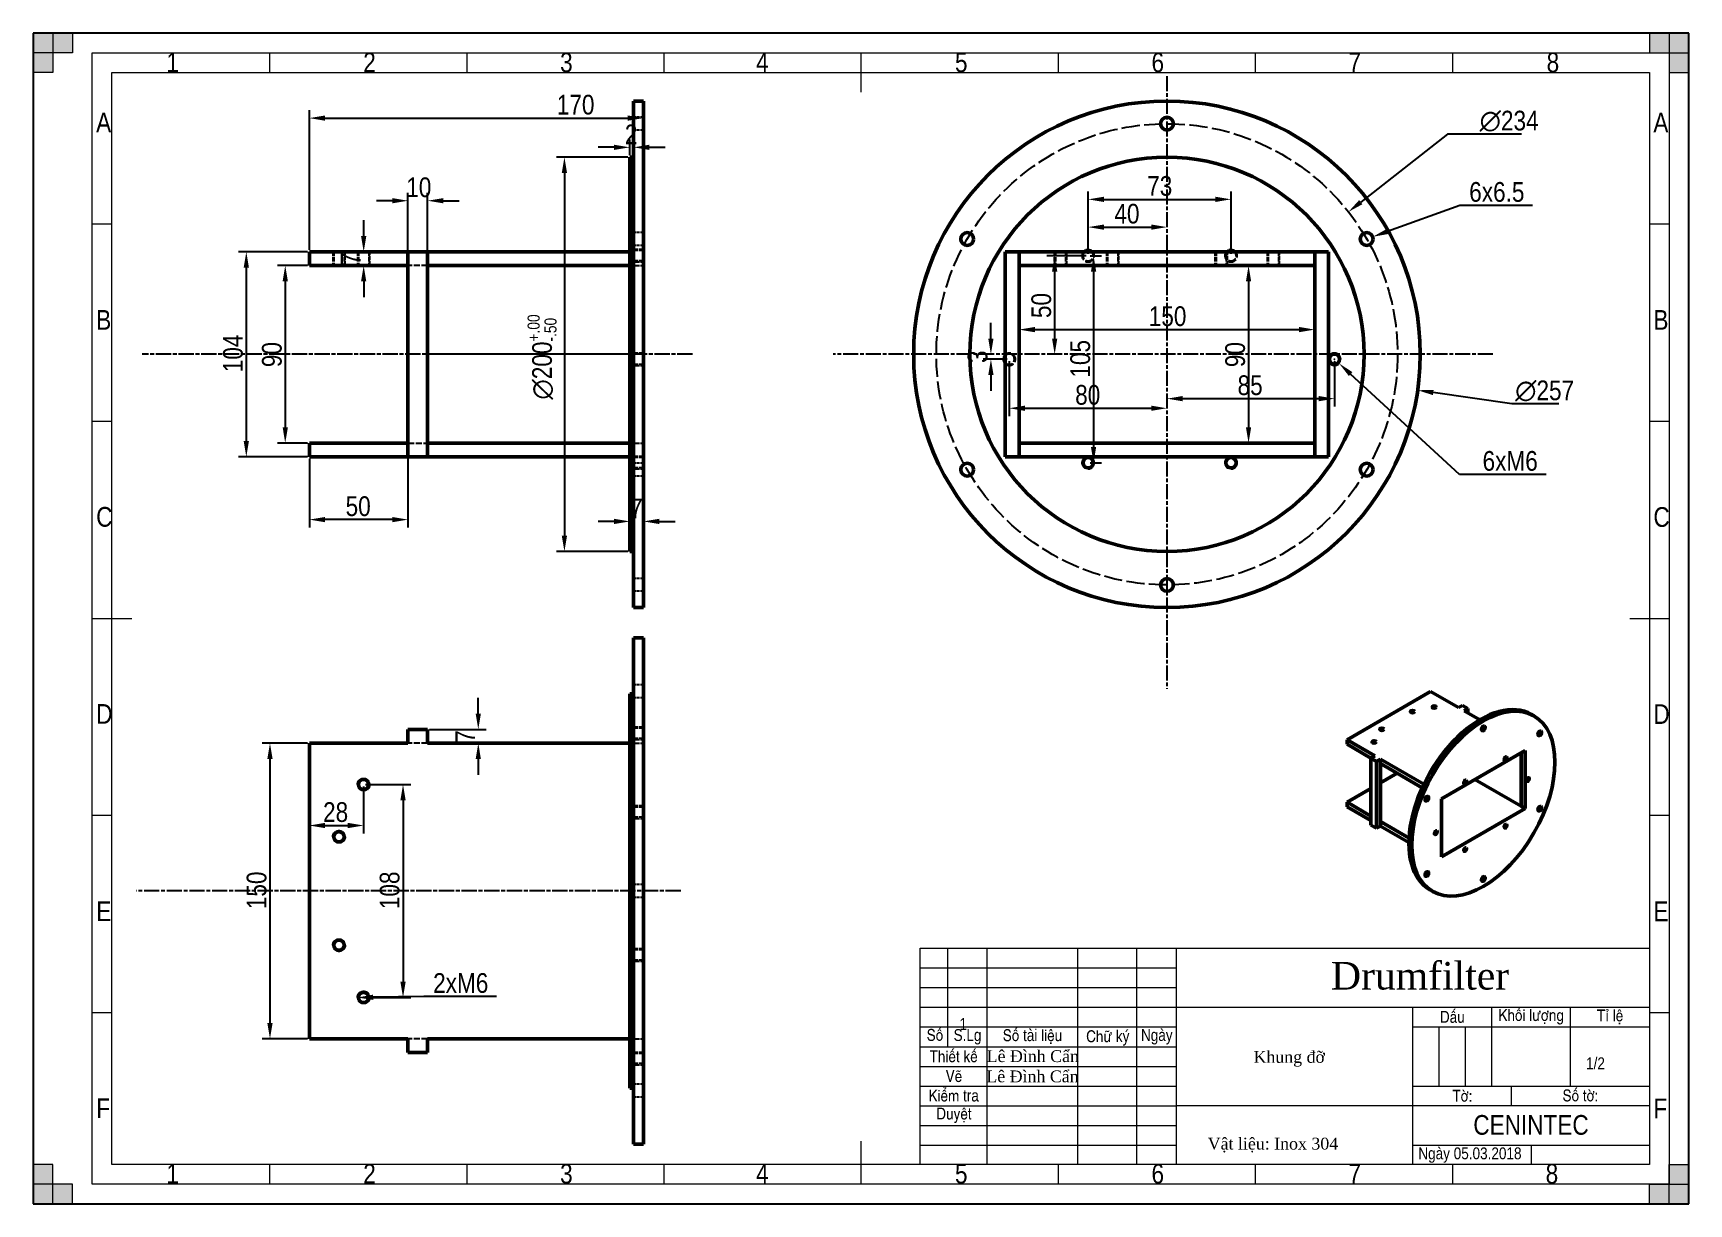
# Model space of a CAD drawing. Header units: millimetres. Extents: x 0 to 840, y 0 to 594.
import ezdxf

# ---------------------------------------------------------------- set-up
doc = ezdxf.new("R2010")
doc.units = ezdxf.units.MM
doc.header["$LTSCALE"] = 2
doc.linetypes.add('CHAIN', pattern=[0.7087, 0.4724, -0.0591, 0.1181, -0.0591])
doc.linetypes.add('DASHED', pattern=[0.2067, 0.1654, -0.0413])
for name, color, linetype, lineweight in [('Border (ANSI)', 7, 'Continuous', 70), ('Center Mark (ANSI)', 7, 'Continuous', 25), ('Centerline (ANSI)', 7, 'Continuous', 25), ('Co ban', 7, 'Continuous', 50), ('Dimension (ANSI)', 7, 'Continuous', 25), ('Hidden Narrow (ANSI)', 7, 'DASHED', 25), ('Sketch Geometry (ANSI)', 7, 'Continuous', 25), ('Symbol (ANSI)', 7, 'Continuous', 25)]:
    doc.layers.add(name, color=color, linetype=linetype, lineweight=lineweight)
for name, color, linetype, lineweight, true_color in [('Khung ban ve', 5, 'Continuous', 15, 0x0000ff), ('Manh', 7, 'DASHED', 25, 0x008000), ('Manh khung ten', 7, 'Continuous', 15, 0x994c4c), ('Net chu', 30, 'Continuous', 15, 0xff7f00), ('THIN', 5, 'Continuous', 15, 0x0000ff)]:
    doc.layers.add(name, color=color, linetype=linetype, lineweight=lineweight, true_color=true_color)
doc.styles.add('Linh_50', font='')
doc.styles.add('Note Text (ANSI)', font='')
doc.styles.add('StandardAM_ANSI', font='')
doc.styles.get('Linh_50').set_extended_font_data('VNI-Helve-Condense')
doc.styles.get('Note Text (ANSI)').set_extended_font_data('VNI-Helve-Condense')
doc.styles.get('StandardAM_ANSI').set_extended_font_data('VNI-Helve-Condense')
doc.dimstyles.new('Default - mm (ANSI)', dxfattribs={"dimscale": 2, "dimtxt": 5, "dimasz": 4, "dimexe": 2, "dimexo": 0.5, "dimgap": 0.8, "dimtad": 1, "dimtoh": 1, "dimdec": 0, "dimrnd": 1e-08, "dimzin": 4, "dimdsep": 46, "dimtxsty": 'StandardAM_ANSI', "dimcen": 0.09, "dimdle": 10, "dimclrd": 256, "dimclre": 256, "dimclrt": 256, "dimadec": 1, "dimazin": 1, "dimtfac": 0.61, "dimtofl": 0, "dimtmove": 0, "dimatfit": 3, "dimldrblk": 'DOT', "dimfxl": 1, "dimtolj": 1, "dimtzin": 4, "dimlwd": -1, "dimlwe": -1, "dimarcsym": 0})

msp = doc.modelspace()

# ---------------------------------------------------------------- texts
at = {"layer": 'Symbol (ANSI)', "insert": (469.97, 94.29), "char_height": 6, "attachment_point": 1, "style": 'Note Text (ANSI)'}
msp.add_mtext('{\\fVNI-Helve-Condense|b0|i0;1}', dxfattribs=at)
at = {"layer": 'Symbol (ANSI)', "char_height": 6, "attachment_point": 1, "style": 'Note Text (ANSI)'}
for s, insert, width in [('{\\fTimes New Roman|b0|i0;\\H6.0000;Khung đỡ}', (619.12, 77.58), 36.2745), ('{\\fVNI-Helve-Condense|b0|i0;1/2}', (787.84, 74.32), 10.4478), ('{\\fTimes New Roman|b0|i0;\\H6.0000;Vật liệu: Inox 304}', (595.89, 33.57), 66.2255)]:
    msp.add_mtext(s, dxfattribs=dict(at, insert=insert, width=width))

# ---------------------------------------------------------------- blocks, each defined once
blk = doc.blocks.new('Borders A3_Thuong')
at = {"layer": 'THIN'}
for points in [[(0, 297), (10, 297), (10, 292), (0, 292)], [(5, 297), (5, 287), (0, 287), (0, 297)], [(420, 292), (420, 297), (410, 297), (410, 292)], [(420, 297), (415, 297), (415, 287), (420, 287)], [(0, 0), (5, 0), (5, 10), (0, 10)], [(415, 0), (415, 10), (420, 10), (420, 0)], [(0, 5), (0, 0), (10, 0), (10, 5)], [(420, 0), (410, 0), (410, 5), (420, 5)]]:
    blk.add_hatch(color=256, dxfattribs=at).paths.add_polyline_path(points)
at = {"layer": 'Khung ban ve'}
for p, q in [((210, 292), (210, 282)), ((20, 287), (410, 287)), ((20, 10), (20, 287)), ((410, 287), (410, 10)), ((15, 148.5), (25, 148.5)), ((405, 148.5), (415, 148.5)), ((225, 64.88), (410.02, 64.88)), ((225, 9.88), (225, 64.88)), ((232, 39.88), (232, 64.88)), ((242, 9.88), (242, 64.88)), ((265, 9.88), (265, 64.88)), ((280, 9.88), (280, 64.88)), ((290, 9.88), (290, 64.88)), ((410, 59.88), (410.02, 59.88)), ((410, 54.88), (410.02, 54.88)), ((225, 49.88), (410.02, 49.88)), ((350, 9.88), (350, 49.88)), ((370, 29.88), (370, 49.88)), ((390, 29.88), (390, 49.88)), ((225, 44.88), (290, 44.88)), ((350, 44.88), (410.02, 44.88)), ((225, 39.88), (290, 39.88)), ((410, 39.88), (410.02, 39.88)), ((410, 34.88), (410.02, 34.88)), ((350, 29.88), (410.02, 29.88)), ((375, 24.88), (375, 29.88)), ((410, 24.88), (290, 24.88)), ((410, 19.88), (410.02, 19.88)), ((210, 15.93), (210, 5)), ((410, 10), (20, 10))]:
    blk.add_line(p, q, dxfattribs=at)
at = {"layer": 'Manh khung ten', "lineweight": 25}
for p, q in [((420, 297), (0, 297)), ((0, 297), (0, 0)), ((420, 0), (420, 297)), ((0, 0), (420, 0))]:
    blk.add_line(p, q, dxfattribs=at)
at = {"layer": 'Manh khung ten'}
for p, q in [((0, 297), (420, 297)), ((0, 0), (0, 297)), ((420, 297), (420, 0)), ((15, 292), (415, 292)), ((15, 5), (15, 292)), ((60, 292), (60, 287)), ((110, 292), (110, 287)), ((260, 292), (260, 287)), ((310, 292), (310, 287)), ((360, 292), (360, 287)), ((415, 292), (415, 5)), ((19.97, 248.54), (14.98, 248.54)), ((414.97, 248.54), (409.98, 248.54)), ((19.98, 198.5), (15, 198.5)), ((414.98, 198.5), (410, 198.5)), ((19.98, 98.54), (15, 98.54)), ((414.98, 98.5), (410, 98.5)), ((225, 59.88), (290, 59.88)), ((225, 54.88), (290, 54.88)), ((20, 48.5), (15.02, 48.5)), ((415, 48.46), (410.02, 48.46)), ((356.67, 29.88), (356.67, 44.88)), ((363.33, 29.88), (363.33, 44.88)), ((225, 34.88), (290, 34.88)), ((225, 29.88), (290, 29.88)), ((225, 24.88), (290, 24.88)), ((225, 19.88), (290, 19.88)), ((225, 14.88), (290, 14.88)), ((350, 14.88), (410.02, 14.88)), ((380.01, 14.88), (380.01, 10)), ((60, 10), (60, 5)), ((110, 10), (110, 5)), ((160, 10), (160, 5)), ((260, 10), (260, 5)), ((310, 10), (310, 5)), ((360, 10), (360, 5)), ((415, 5), (15, 5)), ((420, 0), (0, 0))]:
    blk.add_line(p, q, dxfattribs=at)
at = {"layer": 'Net chu'}
blk.add_line((160, 292), (160, 287), dxfattribs=at)
at = {"layer": 'THIN'}
for p, q in [((0, 292), (0, 297)), ((0, 297), (10, 297)), ((0, 297), (5, 297)), ((0, 287), (0, 297)), ((5, 297), (5, 287)), ((10, 297), (10, 292)), ((420, 297), (410, 297)), ((410, 297), (410, 292)), ((420, 297), (415, 297)), ((415, 297), (415, 287)), ((420, 292), (420, 297)), ((420, 287), (420, 297)), ((10, 292), (0, 292)), ((410, 292), (420, 292)), ((5, 287), (0, 287)), ((415, 287), (420, 287)), ((5, 10), (0, 10)), ((0, 10), (0, 0)), ((5, 0), (5, 10)), ((415, 0), (415, 10)), ((415, 10), (420, 10)), ((420, 10), (420, 0)), ((0, 5), (0, 0)), ((10, 5), (0, 5)), ((10, 0), (10, 5)), ((410, 0), (410, 5)), ((410, 5), (420, 5)), ((420, 5), (420, 0)), ((0, 0), (10, 0)), ((0, 0), (5, 0)), ((420, 0), (410, 0)), ((420, 0), (415, 0))]:
    blk.add_line(p, q, dxfattribs=at)
at = {"layer": 'Border (ANSI)', "style": 'Note Text (ANSI)'}
for s, insert, char_height, width, attachment_point in [('\\fTimes New Roman|b0|i0;\\H7.0000;Drumfilter', (351.81, 57.82), 7, 59.8872, 5), ('Daáu', (360, 47.42), 3, 19.9371, 5), ('Khoái löôïng', (379.99, 47.45), 3, 19.9371, 5), ('Tæ leä', (400.02, 47.45), 3, 19.9948, 5), ('Soá', (228.76, 42.83), 3, 7.075, 5), ('S.Lg', (237.02, 42.38), 3, 10.0576, 5), ('Soá taøi lieäu', (253.49, 42.42), 3, 22.8599, 5), ('Chöõ kyù', (272.6, 42.08), 3, 15.0245, 5), ('Ngaøy', (285.03, 42.38), 3, 10.0163, 5), ('Thieát keá', (233.51, 37.41), 3, 16.9679, 5), ('\\fTimes New Roman|b0|i0;\\H3.0000;Lê Đình Cẩn', (253.58, 37.46), 3, 23.4118, 5), ('Veõ', (233.58, 32.4), 3, 17.0139, 5), ('\\fTimes New Roman|b0|i0;\\H3.0000;Lê Đình Cẩn', (253.51, 32.32), 3, 23.4118, 5), ('Kieåm tra', (233.51, 27.45), 3, 16.9779, 5), ('Soá tôø:', (392.49, 27.48), 3, 34.8305, 5), ('Tôø:', (362.55, 27.41), 3, 24.9188, 5), ('Duyeät', (233.58, 22.47), 3, 16.9779, 5), ('\\fVNI-Helve-Condense|b0|i0;\\H5.0000;CENINTEC', (379.95, 20), 5, 59.8872, 5), ('\\fVNI-Helve-Condense|b0|i0;Ngaøy 05.03.2018', (351.37, 12.37), 3, 30.0083, 4)]:
    blk.add_mtext(s, dxfattribs=dict(at, insert=insert, char_height=char_height, width=width, attachment_point=attachment_point))
at = {"layer": 'Net chu', "style": 'Linh_50'}
for s, p in [('1', (33.81, 287.08)), ('2', (83.73, 287.08)), ('3', (133.68, 287.08)), ('4', (183.38, 287.08)), ('5', (233.84, 287.08)), ('6', (283.69, 287.08)), ('7', (333.67, 287.08)), ('8', (383.92, 287.08)), ('A', (15.98, 271.83)), ('A', (410.98, 271.79)), ('B', (16, 221.75)), ('B', (411, 221.75)), ('C', (16, 171.79)), ('C', (411, 171.75)), ('D', (16, 121.79)), ('D', (411, 121.75)), ('E', (16.02, 71.75)), ('E', (411.02, 71.72)), ('F', (16.02, 21.75)), ('F', (411.02, 21.72)), ('1', (33.81, 5.16)), ('2', (83.73, 5.16)), ('3', (133.68, 5.16)), ('4', (183.38, 5.16)), ('5', (233.84, 5.16)), ('6', (283.69, 5.16)), ('7', (333.67, 5.16)), ('8', (383.67, 5.16))]:
    blk.add_text(s, height=5, dxfattribs=at).set_placement(p)
blk = doc.blocks.new('*D5')
at = {"layer": 'Defpoints', "color": 0, "transparency": 16777216}
for p in [(448.02, 449.29), (702.42, 412.8)]:
    blk.add_point(p, dxfattribs=at)
at = {"layer": 'Dimension (ANSI)', "transparency": 16777216}
for p, q in [((575.04, 431.04), (575.4, 431.04)), ((575.22, 430.86), (575.22, 431.22)), ((750.25, 405.93), (710.33, 411.66)), ((774.06, 405.93), (750.25, 405.93))]:
    blk.add_line(p, q, dxfattribs=at)
blk.add_solid([(710.52, 412.98), (710.14, 410.34), (702.42, 412.8)], dxfattribs=at)
at = {"layer": 'Dimension (ANSI)', "color": 150, "true_color": 0x0080ff, "transparency": 16777216, "insert": (751.85, 417.75), "char_height": 10, "attachment_point": 1, "style": 'StandardAM_ANSI'}
blk.add_mtext('\\A1;∅257', dxfattribs=at)
blk = doc.blocks.new('_Dot')
at = {"color": 0, "linetype": 'ByBlock', "lineweight": -2}
blk.add_line((-0.5, 0), (-1, 0), dxfattribs=at)
at = {"color": 0, "linetype": 'ByBlock', "const_width": 0.5}
blk.add_lwpolyline([(-0.25, 0, 1), (0.25, 0, 1)], format="xyb", close=True, dxfattribs=at)
blk = doc.blocks.new('*D6')
at = {"layer": 'Defpoints', "color": 0, "transparency": 16777216}
for p in [(140.16, 476.04), (127.91, 386.04), (140.16, 386.04)]:
    blk.add_point(p, dxfattribs=at)
at = {"layer": 'Dimension (ANSI)', "transparency": 16777216}
for p, q in [((139.16, 476.04), (123.91, 476.04)), ((127.91, 468.04), (127.91, 394.04)), ((139.16, 386.04), (123.91, 386.04))]:
    blk.add_line(p, q, dxfattribs=at)
for points in [[(126.58, 468.04), (129.25, 468.04), (127.91, 476.04)], [(126.58, 394.04), (129.25, 394.04), (127.91, 386.04)]]:
    blk.add_solid(points, dxfattribs=at)
at = {"layer": 'Dimension (ANSI)', "color": 150, "true_color": 0x0080ff, "transparency": 16777216, "insert": (116.1, 424.52), "char_height": 10, "attachment_point": 1, "rotation": 90, "style": 'StandardAM_ANSI'}
blk.add_mtext('\\A1;90', dxfattribs=at)
blk = doc.blocks.new('*D7')
at = {"layer": 'Defpoints', "color": 0, "transparency": 16777216}
for p in [(140.16, 233.75), (120.16, 83.75), (140.16, 83.75)]:
    blk.add_point(p, dxfattribs=at)
at = {"layer": 'Dimension (ANSI)', "transparency": 16777216}
for p, q in [((139.16, 233.75), (116.16, 233.75)), ((120.16, 225.75), (120.16, 91.75)), ((139.16, 83.75), (116.16, 83.75))]:
    blk.add_line(p, q, dxfattribs=at)
for points in [[(118.83, 225.75), (121.5, 225.75), (120.16, 233.75)], [(118.83, 91.75), (121.5, 91.75), (120.16, 83.75)]]:
    blk.add_solid(points, dxfattribs=at)
at = {"layer": 'Dimension (ANSI)', "color": 150, "true_color": 0x0080ff, "transparency": 16777216, "insert": (108.35, 149.51), "char_height": 10, "attachment_point": 1, "rotation": 90, "style": 'StandardAM_ANSI'}
blk.add_mtext('\\A1;150', dxfattribs=at)
blk = doc.blocks.new('*D8')
at = {"layer": 'Defpoints', "color": 0, "transparency": 16777216}
for p in [(140.16, 483.04), (108.16, 379.04), (140.16, 379.04)]:
    blk.add_point(p, dxfattribs=at)
at = {"layer": 'Dimension (ANSI)', "transparency": 16777216}
for p, q in [((139.16, 483.04), (104.16, 483.04)), ((108.16, 475.04), (108.16, 387.04)), ((139.16, 379.04), (104.16, 379.04))]:
    blk.add_line(p, q, dxfattribs=at)
for points in [[(106.83, 475.04), (109.5, 475.04), (108.16, 483.04)], [(106.83, 387.04), (109.5, 387.04), (108.16, 379.04)]]:
    blk.add_solid(points, dxfattribs=at)
at = {"layer": 'Dimension (ANSI)', "color": 150, "true_color": 0x0080ff, "transparency": 16777216, "insert": (96.35, 421.93), "char_height": 10, "attachment_point": 1, "rotation": 90, "style": 'StandardAM_ANSI'}
blk.add_mtext('\\A1;104', dxfattribs=at)
blk = doc.blocks.new('*D9')
at = {"layer": 'Defpoints', "color": 0, "transparency": 16777216}
for p in [(190.16, 508.96), (190.16, 483.04), (200.16, 483.04)]:
    blk.add_point(p, dxfattribs=at)
at = {"layer": 'Dimension (ANSI)', "transparency": 16777216}
for p, q in [((190.16, 484.04), (190.16, 512.96)), ((200.16, 484.04), (200.16, 512.96)), ((182.16, 508.96), (174.16, 508.96)), ((208.16, 508.96), (216.16, 508.96))]:
    blk.add_line(p, q, dxfattribs=at)
for points in [[(182.16, 510.3), (182.16, 507.63), (190.16, 508.96)], [(208.16, 510.3), (208.16, 507.63), (200.16, 508.96)]]:
    blk.add_solid(points, dxfattribs=at)
at = {"layer": 'Dimension (ANSI)', "color": 150, "true_color": 0x0080ff, "transparency": 16777216, "insert": (189.3, 520.78), "char_height": 10, "attachment_point": 1, "style": 'StandardAM_ANSI'}
blk.add_mtext('\\A1;10', dxfattribs=at)
blk = doc.blocks.new('*D10')
at = {"layer": 'Defpoints', "color": 0, "transparency": 16777216}
for p in [(200.16, 240.75), (221.65, 233.75), (225.84, 233.75)]:
    blk.add_point(p, dxfattribs=at)
at = {"layer": 'Dimension (ANSI)', "transparency": 16777216}
for p, q in [((225.84, 248.75), (225.84, 256.75)), ((201.16, 240.75), (229.84, 240.75)), ((225.84, 225.75), (225.84, 217.75))]:
    blk.add_line(p, q, dxfattribs=at)
for points in [[(224.51, 248.75), (227.17, 248.75), (225.84, 240.75)], [(224.51, 225.75), (227.17, 225.75), (225.84, 233.75)]]:
    blk.add_solid(points, dxfattribs=at)
at = {"layer": 'Dimension (ANSI)', "color": 150, "true_color": 0x0080ff, "transparency": 16777216, "insert": (214.24, 233.93), "char_height": 10, "attachment_point": 1, "rotation": 90, "style": 'StandardAM_ANSI'}
blk.add_mtext('\\A1;7', dxfattribs=at)
blk = doc.blocks.new('*D11')
at = {"layer": 'Defpoints', "color": 0, "transparency": 16777216}
for p in [(167.66, 212.75), (140.16, 191.97), (167.66, 191.97)]:
    blk.add_point(p, dxfattribs=at)
at = {"layer": 'Dimension (ANSI)', "transparency": 16777216}
for p, q in [((167.66, 211.75), (167.66, 187.97)), ((148.16, 191.97), (159.66, 191.97))]:
    blk.add_line(p, q, dxfattribs=at)
for points in [[(148.16, 193.31), (148.16, 190.64), (140.16, 191.97)], [(159.66, 193.31), (159.66, 190.64), (167.66, 191.97)]]:
    blk.add_solid(points, dxfattribs=at)
at = {"layer": 'Dimension (ANSI)', "color": 150, "true_color": 0x0080ff, "transparency": 16777216, "insert": (147.09, 203.79), "char_height": 10, "attachment_point": 1, "style": 'StandardAM_ANSI'}
blk.add_mtext('\\A1;28', dxfattribs=at)
blk = doc.blocks.new('*D12')
at = {"layer": 'Defpoints', "color": 0, "transparency": 16777216}
for p in [(167.66, 212.75), (167.66, 104.75), (187.66, 104.75)]:
    blk.add_point(p, dxfattribs=at)
at = {"layer": 'Dimension (ANSI)', "transparency": 16777216}
for p, q in [((168.66, 212.75), (191.66, 212.75)), ((187.66, 204.75), (187.66, 112.75)), ((168.66, 104.75), (191.66, 104.75))]:
    blk.add_line(p, q, dxfattribs=at)
for points in [[(186.33, 204.75), (189, 204.75), (187.66, 212.75)], [(186.33, 112.75), (189, 112.75), (187.66, 104.75)]]:
    blk.add_solid(points, dxfattribs=at)
at = {"layer": 'Dimension (ANSI)', "color": 150, "true_color": 0x0080ff, "transparency": 16777216, "insert": (175.85, 149.52), "char_height": 10, "attachment_point": 1, "rotation": 90, "style": 'StandardAM_ANSI'}
blk.add_mtext('\\A1;108', dxfattribs=at)
blk = doc.blocks.new('*D13')
at = {"layer": 'Defpoints', "color": 0, "transparency": 16777216}
for p in [(164.52, 104.69), (170.8, 104.8)]:
    blk.add_point(p, dxfattribs=at)
at = {"layer": 'Dimension (ANSI)', "transparency": 16777216}
for p, q in [((198.15, 105.26), (172.52, 104.83)), ((235.13, 105.26), (198.15, 105.26))]:
    blk.add_line(p, q, dxfattribs=at)
blk.add_solid([(172.5, 106.16), (172.54, 103.49), (164.52, 104.69)], dxfattribs=at)
at = {"layer": 'Dimension (ANSI)', "color": 150, "true_color": 0x0080ff, "transparency": 16777216, "insert": (199.75, 117.07), "char_height": 10, "attachment_point": 1, "style": 'StandardAM_ANSI'}
blk.add_mtext('\\A1; \\fVNI-Helve-Condense|b0|i0;\\H10.0000;2xM6', dxfattribs=at)
blk = doc.blocks.new('*D14')
at = {"layer": 'Defpoints', "color": 0, "transparency": 16777216}
for p in [(167.7, 483.04), (167.7, 476.04), (167.7, 476.04)]:
    blk.add_point(p, dxfattribs=at)
at = {"layer": 'Dimension (ANSI)', "transparency": 16777216}
for p, q in [((167.7, 491.04), (167.7, 499.04)), ((167.7, 468.04), (167.7, 460.04))]:
    blk.add_line(p, q, dxfattribs=at)
for points in [[(166.36, 491.04), (169.03, 491.04), (167.7, 483.04)], [(166.36, 468.04), (169.03, 468.04), (167.7, 476.04)]]:
    blk.add_solid(points, dxfattribs=at)
at = {"layer": 'Dimension (ANSI)', "color": 150, "true_color": 0x0080ff, "transparency": 16777216, "insert": (156.1, 476.23), "char_height": 10, "attachment_point": 1, "rotation": 90, "style": 'StandardAM_ANSI'}
blk.add_mtext('\\A1;7', dxfattribs=at)
blk = doc.blocks.new('*D15')
at = {"layer": 'Defpoints', "color": 0, "transparency": 16777216}
for p in [(309.66, 550.88), (309.66, 550.88), (140.16, 483.04)]:
    blk.add_point(p, dxfattribs=at)
at = {"layer": 'Dimension (ANSI)', "transparency": 16777216}
for p, q in [((140.16, 484.04), (140.16, 554.88)), ((148.16, 550.88), (301.66, 550.88))]:
    blk.add_line(p, q, dxfattribs=at)
for points in [[(148.16, 552.21), (148.16, 549.55), (140.16, 550.88)], [(301.66, 552.21), (301.66, 549.55), (309.66, 550.88)]]:
    blk.add_solid(points, dxfattribs=at)
at = {"layer": 'Dimension (ANSI)', "color": 150, "true_color": 0x0080ff, "transparency": 16777216, "insert": (265.67, 562.69), "char_height": 10, "attachment_point": 1, "style": 'StandardAM_ANSI'}
blk.add_mtext('\\A1;170', dxfattribs=at)
blk = doc.blocks.new('*D16')
at = {"layer": 'Defpoints', "color": 0, "transparency": 16777216}
for p in [(667.25, 503.29), (483.19, 358.8)]:
    blk.add_point(p, dxfattribs=at)
at = {"layer": 'Dimension (ANSI)', "transparency": 16777216}
for p, q in [((717.58, 542.8), (673.54, 508.23)), ((755.15, 542.8), (717.58, 542.8)), ((575.04, 431.04), (575.4, 431.04)), ((575.22, 430.86), (575.22, 431.22))]:
    blk.add_line(p, q, dxfattribs=at)
blk.add_solid([(672.72, 509.28), (674.36, 507.18), (667.25, 503.29)], dxfattribs=at)
at = {"layer": 'Dimension (ANSI)', "color": 150, "true_color": 0x0080ff, "transparency": 16777216, "insert": (733.84, 554.62), "char_height": 10, "attachment_point": 1, "style": 'StandardAM_ANSI'}
blk.add_mtext('\\A1;∅234', dxfattribs=at)
blk = doc.blocks.new('*D17')
at = {"layer": 'Defpoints', "color": 0, "transparency": 16777216}
for p in [(673.49, 488.44), (679.6, 490.65)]:
    blk.add_point(p, dxfattribs=at)
at = {"layer": 'Dimension (ANSI)', "transparency": 16777216}
for p, q in [((723.77, 506.61), (687.12, 493.37)), ((760.59, 506.61), (723.77, 506.61)), ((676.36, 489.54), (676.72, 489.54)), ((676.54, 489.36), (676.54, 489.72))]:
    blk.add_line(p, q, dxfattribs=at)
blk.add_solid([(686.67, 494.62), (687.58, 492.11), (679.6, 490.65)], dxfattribs=at)
at = {"layer": 'Dimension (ANSI)', "color": 150, "true_color": 0x0080ff, "transparency": 16777216, "insert": (725.37, 518.43), "char_height": 10, "attachment_point": 1, "style": 'StandardAM_ANSI'}
blk.add_mtext('\\A1; \\fVNI-Helve-Condense|b0|i0;\\H10.0000;6x6.5', dxfattribs=at)
blk = doc.blocks.new('*D18')
at = {"layer": 'Defpoints', "color": 0, "transparency": 16777216}
for p in [(500.22, 443.57), (650.22, 443.57), (650.22, 443.57)]:
    blk.add_point(p, dxfattribs=at)
at = {"layer": 'Dimension (ANSI)', "transparency": 16777216}
blk.add_line((508.22, 443.57), (642.22, 443.57), dxfattribs=at)
for points in [[(508.22, 444.91), (508.22, 442.24), (500.22, 443.57)], [(642.22, 444.91), (642.22, 442.24), (650.22, 443.57)]]:
    blk.add_solid(points, dxfattribs=at)
at = {"layer": 'Dimension (ANSI)', "color": 150, "true_color": 0x0080ff, "transparency": 16777216, "insert": (565.98, 455.39), "char_height": 10, "attachment_point": 1, "style": 'StandardAM_ANSI'}
blk.add_mtext('\\A1;150', dxfattribs=at)
blk = doc.blocks.new('*D19')
at = {"layer": 'Defpoints', "color": 0, "transparency": 16777216}
for p in [(616.61, 476.04), (616.61, 386.04), (616.61, 386.04)]:
    blk.add_point(p, dxfattribs=at)
at = {"layer": 'Dimension (ANSI)', "transparency": 16777216}
blk.add_line((616.61, 468.04), (616.61, 394.04), dxfattribs=at)
for points in [[(615.28, 468.04), (617.95, 468.04), (616.61, 476.04)], [(615.28, 394.04), (617.95, 394.04), (616.61, 386.04)]]:
    blk.add_solid(points, dxfattribs=at)
at = {"layer": 'Dimension (ANSI)', "color": 150, "true_color": 0x0080ff, "transparency": 16777216, "insert": (604.8, 424.52), "char_height": 10, "attachment_point": 1, "rotation": 90, "style": 'StandardAM_ANSI'}
blk.add_mtext('\\A1;90', dxfattribs=at)
blk = doc.blocks.new('*D20')
at = {"layer": 'Defpoints', "color": 0, "transparency": 16777216}
for p in [(140.16, 379.04), (190.16, 379.04), (140.16, 347.17)]:
    blk.add_point(p, dxfattribs=at)
at = {"layer": 'Dimension (ANSI)', "transparency": 16777216}
for p, q in [((140.16, 378.04), (140.16, 343.17)), ((190.16, 378.04), (190.16, 343.17)), ((182.16, 347.17), (148.16, 347.17))]:
    blk.add_line(p, q, dxfattribs=at)
for points in [[(148.16, 348.5), (148.16, 345.84), (140.16, 347.17)], [(182.16, 348.5), (182.16, 345.84), (190.16, 347.17)]]:
    blk.add_solid(points, dxfattribs=at)
at = {"layer": 'Dimension (ANSI)', "color": 150, "true_color": 0x0080ff, "transparency": 16777216, "insert": (158.54, 358.98), "char_height": 10, "attachment_point": 1, "style": 'StandardAM_ANSI'}
blk.add_mtext('\\A1;50', dxfattribs=at)
blk = doc.blocks.new('*D21')
at = {"layer": 'Defpoints', "color": 0, "transparency": 16777216}
for p in [(302.66, 531.04), (304.66, 536.05), (304.66, 431.04)]:
    blk.add_point(p, dxfattribs=at)
at = {"layer": 'Dimension (ANSI)', "transparency": 16777216}
for p, q in [((302.66, 532.04), (302.66, 540.05)), ((294.66, 536.05), (286.66, 536.05)), ((312.66, 536.05), (320.66, 536.05))]:
    blk.add_line(p, q, dxfattribs=at)
for points in [[(294.66, 537.39), (294.66, 534.72), (302.66, 536.05)], [(312.66, 537.39), (312.66, 534.72), (304.66, 536.05)]]:
    blk.add_solid(points, dxfattribs=at)
at = {"layer": 'Dimension (ANSI)', "color": 150, "true_color": 0x0080ff, "transparency": 16777216, "insert": (300.2, 547.65), "char_height": 10, "attachment_point": 1, "style": 'StandardAM_ANSI'}
blk.add_mtext('\\A1;2', dxfattribs=at)
blk = doc.blocks.new('*D22')
at = {"layer": 'Defpoints', "color": 0, "transparency": 16777216}
for p in [(302.66, 431.04), (309.66, 431.04), (309.66, 346.26)]:
    blk.add_point(p, dxfattribs=at)
at = {"layer": 'Dimension (ANSI)', "transparency": 16777216}
for p, q in [((294.66, 346.26), (286.66, 346.26)), ((317.66, 346.26), (325.66, 346.26))]:
    blk.add_line(p, q, dxfattribs=at)
for points in [[(294.66, 347.59), (294.66, 344.92), (302.66, 346.26)], [(317.66, 347.59), (317.66, 344.92), (309.66, 346.26)]]:
    blk.add_solid(points, dxfattribs=at)
at = {"layer": 'Dimension (ANSI)', "color": 150, "true_color": 0x0080ff, "transparency": 16777216, "insert": (302.85, 357.86), "char_height": 10, "attachment_point": 1, "style": 'StandardAM_ANSI'}
blk.add_mtext('\\A1;7', dxfattribs=at)
blk = doc.blocks.new('*D23')
at = {"layer": 'Defpoints', "color": 0, "transparency": 16777216}
for p in [(302.66, 531.04), (269.54, 331.04), (302.66, 331.04)]:
    blk.add_point(p, dxfattribs=at)
at = {"layer": 'Dimension (ANSI)', "transparency": 16777216}
for p, q in [((301.66, 531.04), (265.54, 531.04)), ((269.54, 523.04), (269.54, 339.04)), ((301.66, 331.04), (265.54, 331.04))]:
    blk.add_line(p, q, dxfattribs=at)
for points in [[(268.21, 523.04), (270.87, 523.04), (269.54, 531.04)], [(268.21, 339.04), (270.87, 339.04), (269.54, 331.04)]]:
    blk.add_solid(points, dxfattribs=at)
at = {"layer": 'Dimension (ANSI)', "color": 150, "true_color": 0x0080ff, "transparency": 16777216, "insert": (250.87, 408.04), "char_height": 10, "attachment_point": 1, "rotation": 90, "style": 'StandardAM_ANSI'}
blk.add_mtext('\\A1;\\fAIGDT|b0|i0;\\H10.0000;n\\fVNI-Helve-Condense|b0|i0;\\H10.0000;200{\\H6.1;\\S+.00^ -.50;}', dxfattribs=at)
blk = doc.blocks.new('*D24')
at = {"layer": 'Defpoints', "color": 0, "transparency": 16777216}
for p in [(607.72, 509.66), (535.22, 481.04), (607.72, 481.04)]:
    blk.add_point(p, dxfattribs=at)
at = {"layer": 'Dimension (ANSI)', "transparency": 16777216}
for p, q in [((535.22, 482.04), (535.22, 513.66)), ((607.72, 482.04), (607.72, 513.66)), ((543.22, 509.66), (599.72, 509.66))]:
    blk.add_line(p, q, dxfattribs=at)
for points in [[(543.22, 510.99), (543.22, 508.32), (535.22, 509.66)], [(599.72, 510.99), (599.72, 508.32), (607.72, 509.66)]]:
    blk.add_solid(points, dxfattribs=at)
at = {"layer": 'Dimension (ANSI)', "color": 150, "true_color": 0x0080ff, "transparency": 16777216, "insert": (565.18, 521.47), "char_height": 10, "attachment_point": 1, "style": 'StandardAM_ANSI'}
blk.add_mtext('\\A1;73', dxfattribs=at)
blk = doc.blocks.new('*D25')
at = {"layer": 'Defpoints', "color": 0, "transparency": 16777216}
for p in [(575.22, 495.57), (535.22, 481.04), (575.22, 431.04)]:
    blk.add_point(p, dxfattribs=at)
at = {"layer": 'Dimension (ANSI)', "transparency": 16777216}
for p, q in [((535.22, 482.04), (535.22, 499.57)), ((543.22, 495.57), (567.22, 495.57))]:
    blk.add_line(p, q, dxfattribs=at)
for points in [[(543.22, 496.9), (543.22, 494.23), (535.22, 495.57)], [(567.22, 496.9), (567.22, 494.23), (575.22, 495.57)]]:
    blk.add_solid(points, dxfattribs=at)
at = {"layer": 'Dimension (ANSI)', "color": 150, "true_color": 0x0080ff, "transparency": 16777216, "insert": (548.54, 507.38), "char_height": 10, "attachment_point": 1, "style": 'StandardAM_ANSI'}
blk.add_mtext('\\A1;40', dxfattribs=at)
blk = doc.blocks.new('*D26')
at = {"layer": 'Defpoints', "color": 0, "transparency": 16777216}
for p in [(535.22, 481.04), (535.22, 376.04), (537.99, 376.04)]:
    blk.add_point(p, dxfattribs=at)
at = {"layer": 'Dimension (ANSI)', "transparency": 16777216}
for p, q in [((536.22, 481.04), (541.99, 481.04)), ((537.99, 473.04), (537.99, 384.04)), ((536.22, 376.04), (541.99, 376.04))]:
    blk.add_line(p, q, dxfattribs=at)
for points in [[(536.66, 473.04), (539.32, 473.04), (537.99, 481.04)], [(536.66, 384.04), (539.32, 384.04), (537.99, 376.04)]]:
    blk.add_solid(points, dxfattribs=at)
at = {"layer": 'Dimension (ANSI)', "color": 150, "true_color": 0x0080ff, "transparency": 16777216, "insert": (526.18, 419.21), "char_height": 10, "attachment_point": 1, "rotation": 90, "style": 'StandardAM_ANSI'}
blk.add_mtext('\\A1;105', dxfattribs=at)
blk = doc.blocks.new('*D27')
at = {"layer": 'Defpoints', "color": 0, "transparency": 16777216}
for p in [(535.22, 481.04), (518.25, 431.04), (575.22, 431.04)]:
    blk.add_point(p, dxfattribs=at)
at = {"layer": 'Dimension (ANSI)', "transparency": 16777216}
for p, q in [((534.22, 481.04), (514.25, 481.04)), ((518.25, 473.04), (518.25, 439.04))]:
    blk.add_line(p, q, dxfattribs=at)
for points in [[(516.91, 473.04), (519.58, 473.04), (518.25, 481.04)], [(516.91, 439.04), (519.58, 439.04), (518.25, 431.04)]]:
    blk.add_solid(points, dxfattribs=at)
at = {"layer": 'Dimension (ANSI)', "color": 150, "true_color": 0x0080ff, "transparency": 16777216, "insert": (506.43, 449.42), "char_height": 10, "attachment_point": 1, "rotation": 90, "style": 'StandardAM_ANSI'}
blk.add_mtext('\\A1;50', dxfattribs=at)
blk = doc.blocks.new('*D28')
at = {"layer": 'Defpoints', "color": 0, "transparency": 16777216}
for p in [(485.9, 431.04), (495.22, 428.54), (575.22, 431.04)]:
    blk.add_point(p, dxfattribs=at)
at = {"layer": 'Dimension (ANSI)', "transparency": 16777216}
for p, q in [((485.9, 439.04), (485.9, 447.04)), ((494.22, 428.54), (481.9, 428.54)), ((485.9, 420.54), (485.9, 412.54))]:
    blk.add_line(p, q, dxfattribs=at)
for points in [[(484.57, 439.04), (487.24, 439.04), (485.9, 431.04)], [(484.57, 420.54), (487.24, 420.54), (485.9, 428.54)]]:
    blk.add_solid(points, dxfattribs=at)
at = {"layer": 'Dimension (ANSI)', "color": 150, "true_color": 0x0080ff, "transparency": 16777216, "insert": (474.09, 426.6), "char_height": 10, "attachment_point": 1, "rotation": 90, "style": 'StandardAM_ANSI'}
blk.add_mtext('\\A1;3', dxfattribs=at)
blk = doc.blocks.new('*D29')
at = {"layer": 'Defpoints', "color": 0, "transparency": 16777216}
for p in [(495.22, 428.54), (575.22, 431.04), (575.22, 403.67)]:
    blk.add_point(p, dxfattribs=at)
at = {"layer": 'Dimension (ANSI)', "transparency": 16777216}
for p, q in [((495.22, 427.54), (495.22, 399.67)), ((503.22, 403.67), (567.22, 403.67))]:
    blk.add_line(p, q, dxfattribs=at)
for points in [[(503.22, 405), (503.22, 402.34), (495.22, 403.67)], [(567.22, 405), (567.22, 402.34), (575.22, 403.67)]]:
    blk.add_solid(points, dxfattribs=at)
at = {"layer": 'Dimension (ANSI)', "color": 150, "true_color": 0x0080ff, "transparency": 16777216, "insert": (528.64, 415.48), "char_height": 10, "attachment_point": 1, "style": 'StandardAM_ANSI'}
blk.add_mtext('\\A1;80', dxfattribs=at)
blk = doc.blocks.new('*D30')
at = {"layer": 'Defpoints', "color": 0, "transparency": 16777216}
for p in [(575.22, 431.04), (660.22, 428.54), (660.22, 408.54)]:
    blk.add_point(p, dxfattribs=at)
at = {"layer": 'Dimension (ANSI)', "transparency": 16777216}
for p, q in [((660.22, 427.54), (660.22, 404.54)), ((583.22, 408.54), (652.22, 408.54))]:
    blk.add_line(p, q, dxfattribs=at)
for points in [[(583.22, 409.88), (583.22, 407.21), (575.22, 408.54)], [(652.22, 409.88), (652.22, 407.21), (660.22, 408.54)]]:
    blk.add_solid(points, dxfattribs=at)
at = {"layer": 'Dimension (ANSI)', "color": 150, "true_color": 0x0080ff, "transparency": 16777216, "insert": (611.04, 420.36), "char_height": 10, "attachment_point": 1, "style": 'StandardAM_ANSI'}
blk.add_mtext('\\A1;85', dxfattribs=at)
blk = doc.blocks.new('*D31')
at = {"layer": 'Defpoints', "color": 0, "transparency": 16777216}
for p in [(657.91, 430.67), (662.53, 426.42)]:
    blk.add_point(p, dxfattribs=at)
at = {"layer": 'Dimension (ANSI)', "transparency": 16777216}
for p, q in [((660.04, 428.54), (660.4, 428.54)), ((660.22, 428.36), (660.22, 428.72)), ((723.65, 370.14), (668.41, 421)), ((767.53, 370.14), (723.65, 370.14))]:
    blk.add_line(p, q, dxfattribs=at)
blk.add_solid([(669.32, 421.98), (667.51, 420.02), (662.53, 426.42)], dxfattribs=at)
at = {"layer": 'Dimension (ANSI)', "color": 150, "true_color": 0x0080ff, "transparency": 16777216, "insert": (732.15, 381.96), "char_height": 10, "attachment_point": 1, "style": 'StandardAM_ANSI'}
blk.add_mtext('\\A1; \\fVNI-Helve-Condense|b0|i0;\\H10.0000;6xM6', dxfattribs=at)

# ---------------------------------------------------------------- dimensions: what is measured, and where the dimension line sits
at = {"layer": 'Dimension (ANSI)'}
for base, p1, p2, angle, override, picture, middle in [((309.66225882, 550.87869791), (140.16225882, 483.0443739), (309.66225882, 550.87869791), 180, {"dimgap": 0.8, "dimtoh": 0, "dimdec": 0, "dimse2": 1, "dimtol": 0, "dimlim": 0, "dimtp": 0, "dimtm": 0, "dimtdec": 2, "dimatfit": 1}, '*D15', (274.91225882, 550.87869791)), ((190.16, 508.96), (200.16, 483.04), (190.16, 483.04), 180, {"dimgap": 0.8, "dimtoh": 0, "dimdec": 0, "dimtol": 0, "dimlim": 0, "dimtp": 0, "dimtm": 0, "dimtdec": 2, "dimatfit": 1}, '*D9', (195.16, 508.96)), ((607.71756026, 509.65540114), (535.21756026, 481.0443739), (607.71756026, 481.0443739), 180, {"dimgap": 0.8, "dimtoh": 0, "dimdec": 0, "dimtol": 0, "dimlim": 0, "dimtp": 0, "dimtm": 0, "dimtdec": 2, "dimatfit": 1}, '*D24', (571.46756026, 509.65540114)), ((575.22, 495.57), (535.22, 481.04), (575.22, 431.04), 180, {"dimgap": 0.8, "dimtoh": 0, "dimdec": 0, "dimse2": 1, "dimtol": 0, "dimlim": 0, "dimtp": 0, "dimtm": 0, "dimtdec": 2, "dimatfit": 1}, '*D25', (555.22, 495.57)), ((167.7, 476.04), (167.7, 483.04), (167.7, 476.04), 90, {"dimgap": 0.8, "dimtoh": 0, "dimdec": 0, "dimse1": 1, "dimse2": 1, "dimtol": 0, "dimlim": 0, "dimtp": 0, "dimtm": 0, "dimtdec": 2, "dimatfit": 1}, '*D14', (167.7, 479.54)), ((108.16, 379.04), (140.16, 483.04), (140.16, 379.04), 90, {"dimgap": 0.8, "dimtoh": 0, "dimdec": 0, "dimtol": 0, "dimlim": 0, "dimtp": 0, "dimtm": 0, "dimtdec": 2, "dimatfit": 1}, '*D8', (108.16, 431.04)), ((518.25, 431.04), (535.22, 481.04), (575.22, 431.04), 90, {"dimgap": 0.8, "dimtoh": 0, "dimdec": 0, "dimse2": 1, "dimtol": 0, "dimlim": 0, "dimtp": 0, "dimtm": 0, "dimtdec": 2, "dimatfit": 1}, '*D27', (518.25, 456.04)), ((537.99, 376.04), (535.22, 481.04), (535.22, 376.04), 90, {"dimgap": 0.8, "dimtoh": 0, "dimdec": 0, "dimtol": 0, "dimlim": 0, "dimtp": 0, "dimtm": 0, "dimtdec": 2, "dimatfit": 1}, '*D26', (537.99, 428.54)), ((127.91, 386.04), (140.16, 476.04), (140.16, 386.04), 90, {"dimgap": 0.8, "dimtoh": 0, "dimdec": 0, "dimtol": 0, "dimlim": 0, "dimtp": 0, "dimtm": 0, "dimtdec": 2, "dimatfit": 1}, '*D6', (127.91, 431.04)), ((616.61, 386.04), (616.61, 476.04), (616.61, 386.04), 270, {"dimgap": 0.8, "dimtoh": 0, "dimdec": 0, "dimse1": 1, "dimse2": 1, "dimtol": 0, "dimlim": 0, "dimtp": 0, "dimtm": 0, "dimtdec": 2, "dimatfit": 1}, '*D19', (616.61, 431.04)), ((485.90328603, 431.0443739), (495.21756026, 428.5443739), (575.21756026, 431.0443739), 90, {"dimgap": 0.8, "dimtoh": 0, "dimdec": 0, "dimse2": 1, "dimtol": 0, "dimlim": 0, "dimtp": 0, "dimtm": 0, "dimtdec": 2, "dimatfit": 1}, '*D28', (485.90328603, 429.7943739)), ((575.22, 403.67), (495.22, 428.54), (575.22, 431.04), 180, {"dimgap": 0.8, "dimtoh": 0, "dimdec": 0, "dimse2": 1, "dimtol": 0, "dimlim": 0, "dimtp": 0, "dimtm": 0, "dimtdec": 2, "dimatfit": 1}, '*D29', (535.22, 403.67)), ((660.22, 408.54), (575.22, 431.04), (660.22, 428.54), 180, {"dimgap": 0.8, "dimtoh": 0, "dimdec": 0, "dimse1": 1, "dimtol": 0, "dimlim": 0, "dimtp": 0, "dimtm": 0, "dimtdec": 2, "dimatfit": 1}, '*D30', (617.72, 408.54)), ((225.84, 233.75), (200.16, 240.75), (221.65, 233.75), 90, {"dimgap": 0.8, "dimtoh": 0, "dimdec": 0, "dimse2": 1, "dimtol": 0, "dimlim": 0, "dimtp": 0, "dimtm": 0, "dimtdec": 2, "dimatfit": 1}, '*D10', (225.84, 237.25)), ((120.16, 83.75), (140.16, 233.75), (140.16, 83.75), 90, {"dimgap": 0.8, "dimtoh": 0, "dimdec": 0, "dimtol": 0, "dimlim": 0, "dimtp": 0, "dimtm": 0, "dimtdec": 2, "dimatfit": 1}, '*D7', (120.16, 158.75)), ((187.66, 104.75), (167.66, 212.75), (167.66, 104.75), 90, {"dimgap": 0.8, "dimtoh": 0, "dimdec": 0, "dimtol": 0, "dimlim": 0, "dimtp": 0, "dimtm": 0, "dimtdec": 2, "dimatfit": 1}, '*D12', (187.66, 158.75))]:
    dim = msp.add_linear_dim(base=base, p1=p1, p2=p2, angle=angle, dimstyle='Default - mm (ANSI)', override=override, dxfattribs=at)
    dim.commit()
    dim.dimension.update_dxf_attribs({"geometry": picture, "text_midpoint": middle, "dimtype": 160})
for p1, p2, picture, middle in [((483.19, 358.8), (667.25, 503.29), '*D16', (744.5, 542.8)), ((448.02, 449.29), (702.42, 412.8), '*D5', (750.25, 405.93))]:
    dim = msp.add_diameter_dim_2p(p1=p1, p2=p2, dimstyle='Default - mm (ANSI)', override={"dimgap": 0.8, "dimtih": 1, "dimdec": 0, "dimlfac": 1, "dimtol": 0, "dimlim": 0, "dimtp": 0, "dimtm": 0, "dimtdec": 2}, dxfattribs=at)
    dim.commit()
    dim.dimension.update_dxf_attribs({"geometry": picture, "text_midpoint": middle, "dimtype": 163})
for base, p1, p2, override, picture, middle in [((304.66, 536.05), (302.66, 531.04), (304.66, 431.04), {"dimgap": 0.8, "dimtoh": 0, "dimdec": 0, "dimse2": 1, "dimtol": 0, "dimlim": 0, "dimtp": 0, "dimtm": 0, "dimtdec": 2, "dimatfit": 1}, '*D21', (303.66, 536.05)), ((650.22, 443.57), (500.22, 443.57), (650.22, 443.57), {"dimgap": 0.8, "dimtoh": 0, "dimdec": 0, "dimse1": 1, "dimse2": 1, "dimtol": 0, "dimlim": 0, "dimtp": 0, "dimtm": 0, "dimtdec": 2, "dimatfit": 1}, '*D18', (575.22, 443.57)), ((309.66, 346.26), (302.66, 431.04), (309.66, 431.04), {"dimgap": 0.8, "dimtoh": 0, "dimdec": 0, "dimse1": 1, "dimse2": 1, "dimtol": 0, "dimlim": 0, "dimtp": 0, "dimtm": 0, "dimtdec": 2, "dimatfit": 1}, '*D22', (306.16, 346.26)), ((140.16, 347.17), (190.16, 379.04), (140.16, 379.04), {"dimgap": 0.8, "dimtoh": 0, "dimdec": 0, "dimtol": 0, "dimlim": 0, "dimtp": 0, "dimtm": 0, "dimtdec": 2, "dimatfit": 1}, '*D20', (165.16, 347.17)), ((167.66225882, 191.97271197), (140.16225882, 191.97271197), (167.66225882, 212.74587381), {"dimgap": 0.8, "dimtoh": 0, "dimdec": 0, "dimse1": 1, "dimtol": 0, "dimlim": 0, "dimtp": 0, "dimtm": 0, "dimtdec": 2, "dimatfit": 1}, '*D11', (153.91225882, 191.97271197))]:
    dim = msp.add_linear_dim(base=base, p1=p1, p2=p2, dimstyle='Default - mm (ANSI)', override=override, dxfattribs=at)
    dim.commit()
    dim.dimension.update_dxf_attribs({"geometry": picture, "text_midpoint": middle, "dimtype": 160})
dim = msp.add_linear_dim(base=(269.54, 331.04), p1=(302.66, 531.04), p2=(302.66, 331.04), angle=90, text='\\fAIGDT|b0|i0;\\H10.0000;n\\fVNI-Helve-Condense|b0|i0;\\H10.0000;<>', dimstyle='Default - mm (ANSI)', override={"dimgap": 0.8, "dimtoh": 0, "dimdec": 0, "dimtol": 1, "dimlim": 0, "dimtp": 0, "dimtm": 0.5, "dimtdec": 2, "dimatfit": 1}, dxfattribs=at)
dim.commit()
dim.dimension.update_dxf_attribs({"geometry": '*D23', "text_midpoint": (269.54, 431.04), "dimtype": 160})
for p1, p2, text, picture, middle in [((673.49, 488.44), (679.6, 490.65), ' \\fVNI-Helve-Condense|b0|i0;\\H10.0000;6x6.5', '*D17', (742.98, 506.61)), ((657.91, 430.67), (662.53, 426.42), ' \\fVNI-Helve-Condense|b0|i0;\\H10.0000;6xM6', '*D31', (749.84, 370.14)), ((170.8, 104.8), (164.52, 104.69), ' \\fVNI-Helve-Condense|b0|i0;\\H10.0000;2xM6', '*D13', (198.15, 105.26))]:
    dim = msp.add_diameter_dim_2p(p1=p1, p2=p2, text=text, dimstyle='Default - mm (ANSI)', override={"dimgap": 0.8, "dimtih": 1, "dimdec": 0, "dimlfac": 1, "dimtol": 0, "dimlim": 0, "dimtp": 0, "dimtm": 0, "dimtdec": 2}, dxfattribs=at)
    dim.commit()
    dim.dimension.update_dxf_attribs({"geometry": picture, "text_midpoint": middle, "dimtype": 163})

# ---------------------------------------------------------------- linework, layer by layer
at = {"layer": 'Center Mark (ANSI)', "linetype": 'CHAIN', "ltscale": 8.113447}
for p, q in [((575.22, 572.19), (575.22, 261.27)), ((740.62, 431.04), (405.96, 431.04))]:
    msp.add_line(p, q, dxfattribs=at)
at = {"layer": 'Centerline (ANSI)', "linetype": 'CHAIN', "ltscale": 8.113447}
for p, q in [((334.47, 431.04), (55.26, 431.04)), ((304.16, 431.04), (198.66, 431.04)), ((328.53, 158.75), (52.28, 158.75))]:
    msp.add_line(p, q, dxfattribs=at)
at = {"layer": 'Co ban'}
for p, q in [((304.66, 302.54), (304.66, 559.54)), ((304.66, 559.54), (309.66, 559.54)), ((309.66, 302.54), (309.66, 559.54)), ((302.66, 531.04), (302.66, 331.04)), ((302.66, 531.04), (304.66, 531.04)), ((190.16, 483.04), (140.16, 483.04)), ((140.16, 476.04), (140.16, 483.04)), ((190.16, 379.04), (190.16, 483.04)), ((190.16, 483.04), (200.16, 483.04)), ((200.16, 483.04), (200.16, 379.04)), ((302.66, 483.04), (200.16, 483.04)), ((493.22, 379.04), (493.22, 483.04)), ((500.22, 483.04), (493.22, 483.04)), ((500.22, 483.04), (500.22, 476.04)), ((650.22, 483.04), (500.22, 483.04)), ((650.22, 483.04), (657.22, 483.04)), ((650.22, 476.04), (650.22, 483.04)), ((657.22, 379.04), (657.22, 483.04)), ((190.16, 476.04), (140.16, 476.04)), ((302.66, 476.04), (200.16, 476.04)), ((500.22, 386.04), (500.22, 476.04)), ((500.22, 476.04), (650.22, 476.04)), ((650.22, 386.04), (650.22, 476.04)), ((190.16, 386.04), (140.16, 386.04)), ((140.16, 386.04), (140.16, 379.04)), ((190.16, 379.04), (140.16, 379.04)), ((190.16, 379.04), (200.16, 379.04)), ((302.66, 386.04), (200.16, 386.04)), ((302.66, 379.04), (200.16, 379.04)), ((493.22, 379.04), (500.22, 379.04)), ((500.22, 379.04), (500.22, 386.04)), ((500.22, 386.04), (650.22, 386.04)), ((650.22, 379.04), (500.22, 379.04)), ((650.22, 386.04), (650.22, 379.04)), ((650.22, 379.04), (657.22, 379.04)), ((302.66, 331.04), (304.66, 331.04)), ((304.66, 302.54), (309.66, 302.54)), ((304.66, 30.25), (304.66, 287.25)), ((304.66, 287.25), (309.66, 287.25)), ((309.66, 30.25), (309.66, 287.25)), ((302.66, 258.75), (302.66, 58.75)), ((302.66, 258.75), (304.66, 258.75)), ((666.56, 235.47), (708.99, 259.96)), ((723.13, 251.8), (708.99, 259.96)), ((723.13, 251.8), (725.11, 252.94)), ((725.11, 252.94), (727.94, 251.31)), ((725.96, 250.16), (727.94, 251.31)), ((733.88, 245.59), (725.96, 250.16)), ((727.94, 251.31), (727.94, 249.02)), ((760, 248.38), (761.42, 247.57)), ((190.16, 240.75), (200.16, 240.75)), ((190.16, 233.75), (190.16, 240.75)), ((200.16, 233.75), (200.16, 240.75)), ((680.7, 227.3), (666.56, 235.47)), ((666.56, 233.18), (666.56, 235.47)), ((190.16, 233.75), (140.16, 233.75)), ((140.16, 83.75), (140.16, 233.75)), ((302.66, 233.75), (200.16, 233.75)), ((678.72, 226.16), (666.56, 233.18)), ((680.7, 227.3), (678.72, 226.16)), ((714.5, 205.5), (756.93, 230)), ((754.95, 201.75), (754.95, 228.85)), ((756.93, 230), (756.93, 200.6)), ((678.72, 192.19), (678.72, 226.16)), ((678.72, 226.16), (681.55, 224.53)), ((683.53, 225.67), (681.55, 224.53)), ((681.55, 224.53), (681.55, 190.56)), ((683.53, 225.67), (683.53, 223.38)), ((705.56, 212.95), (683.53, 225.67)), ((683.53, 223.38), (683.53, 193.99)), ((704.71, 211.16), (683.53, 223.38)), ((692.02, 218.48), (683.53, 213.59)), ((678.72, 210.81), (666.56, 203.79)), ((754.95, 201.75), (731.47, 215.3)), ((678.72, 196.77), (666.56, 203.79)), ((666.56, 203.79), (666.56, 201.5)), ((714.5, 176.11), (714.5, 205.5)), ((754.95, 201.75), (756.93, 200.6)), ((678.72, 194.48), (666.56, 201.5)), ((683.53, 193.99), (683.53, 191.7)), ((698.03, 185.62), (683.53, 193.99)), ((756.93, 200.6), (714.5, 176.11)), ((678.72, 192.19), (681.55, 190.56)), ((681.55, 190.56), (683.53, 191.7)), ((697.96, 183.37), (683.53, 191.7)), ((708.6, 159.36), (710.02, 158.54)), ((190.16, 83.75), (140.16, 83.75)), ((190.16, 83.75), (190.16, 76.75)), ((190.16, 76.75), (200.16, 76.75)), ((200.16, 83.75), (200.16, 76.75)), ((302.66, 83.75), (200.16, 83.75)), ((302.66, 58.75), (304.66, 58.75)), ((304.66, 30.25), (309.66, 30.25))]:
    msp.add_line(p, q, dxfattribs=at)
for centre, radius in [((575.22, 431.04), 128.5), ((575.22, 548.04), 3.25), ((575.22, 431.04), 100), ((473.89, 489.54), 3.25), ((676.54, 489.54), 3.25), ((660.22, 428.54), 2.6), ((535.22, 376.04), 2.6), ((607.72, 376.04), 2.6), ((473.89, 372.54), 3.25), ((676.54, 372.54), 3.25), ((575.22, 314.04), 3.25), ((167.66, 212.75), 2.6), ((155.16, 186.25), 2.6), ((155.16, 131.25), 2.6), ((167.66, 104.75), 2.6)]:
    msp.add_circle(centre, radius, dxfattribs=at)
for centre, start, end in [((535.22, 481.04), 50.28486, 129.71514), ((607.72, 481.04), 50.28486, 129.71514), ((495.22, 428.54), 140.28486, 219.71514)]:
    msp.add_arc(centre, 2.6, start, end, dxfattribs=at)
msp.add_ellipse((734.3, 203.87), major_axis=(25.7, 44.51), ratio=0.57735, start_param=0, end_param=3.141593, dxfattribs=at)
for centre, major_axis in [((735.72, 203.05), (-25.7, -44.51)), ((710.83, 252.04), (1.04, 0)), ((699.79, 249.76), (1.04, 0)), ((684.24, 240.77), (1.04, 0)), ((735.72, 241.26), (0.65, 1.13)), ((764.37, 238.71), (0.65, 1.13)), ((680.28, 234.41), (1.04, 0)), ((747.03, 225.91), (0.52, 0.901)), ((726.52, 214.08), (0.52, 0.901)), ((758.34, 215.3), (0.52, 0.901)), ((707.06, 205.61), (0.65, 1.13)), ((764.37, 200.49), (0.65, 1.13)), ((711.67, 188.36), (0.52, 0.901)), ((747.03, 191.62), (0.52, 0.901)), ((726.52, 179.78), (0.52, 0.901)), ((707.06, 167.4), (0.65, 1.13)), ((735.72, 164.84), (0.65, 1.13))]:
    msp.add_ellipse(centre, major_axis=major_axis, ratio=0.57735, dxfattribs=at)
at = {"layer": 'Hidden Narrow (ANSI)', "ltscale": 6.666338}
for p, q in [((152.02, 483.04), (152.02, 476.04)), ((158.3, 476.04), (158.3, 483.04)), ((164.52, 483.04), (164.52, 476.04)), ((170.8, 476.04), (170.8, 483.04)), ((309.66, 484.19), (302.66, 484.19)), ((518.08, 483.04), (518.08, 476.04)), ((524.36, 476.04), (524.36, 483.04)), ((544.58, 483.04), (544.58, 476.04)), ((550.86, 476.04), (550.86, 483.04)), ((599.58, 483.04), (599.58, 476.04)), ((605.86, 476.04), (605.86, 483.04)), ((626.08, 483.04), (626.08, 476.04)), ((632.36, 476.04), (632.36, 483.04)), ((302.66, 477.9), (309.66, 477.9)), ((309.66, 431.69), (302.66, 431.69)), ((302.66, 425.4), (309.66, 425.4)), ((309.66, 379.19), (302.66, 379.19)), ((302.66, 372.9), (309.66, 372.9)), ((309.66, 241.89), (302.66, 241.89)), ((302.66, 235.6), (309.66, 235.6)), ((309.66, 201.89), (302.66, 201.89)), ((302.66, 195.6), (309.66, 195.6)), ((309.66, 129.39), (302.66, 129.39)), ((302.66, 123.1), (309.66, 123.1)), ((309.66, 76.89), (302.66, 76.89)), ((302.66, 70.6), (309.66, 70.6))]:
    msp.add_line(p, q, dxfattribs=at)
at = {"layer": 'Hidden Narrow (ANSI)', "ltscale": 23.87352}
for centre in [(167.66, 212.75), (155.16, 186.25), (155.16, 131.25), (167.66, 104.75)]:
    msp.add_circle(centre, 3.14, dxfattribs=at)
at = {"layer": 'Hidden Narrow (ANSI)', "ltscale": 13.528398}
for centre, start, end in [((535.22, 481.04), 140.45838, 39.54162), ((607.72, 481.04), 140.45838, 39.54162), ((495.22, 428.54), 230.45838, 129.54162)]:
    msp.add_arc(centre, 3.14, start, end, dxfattribs=at)
at = {"layer": 'Hidden Narrow (ANSI)', "ltscale": 5.26945}
for centre, start, end in [((535.22, 481.04), 39.54162, 140.45838), ((607.72, 481.04), 39.54162, 140.45838), ((495.22, 428.54), 129.54162, 230.45838)]:
    msp.add_arc(centre, 3.14, start, end, dxfattribs=at)
at = {"layer": 'Hidden Narrow (ANSI)', "ltscale": 1.802633}
for centre, start, end in [((660.22, 428.54), 162.738, 197.262), ((535.22, 376.04), 72.738, 107.262), ((607.72, 376.04), 72.738, 107.262)]:
    msp.add_arc(centre, 3.14, start, end, dxfattribs=at)
at = {"layer": 'Hidden Narrow (ANSI)', "ltscale": 21.584049}
for centre, start, end in [((660.22, 428.54), 197.262, 162.738), ((535.22, 376.04), 107.262, 72.738), ((607.72, 376.04), 107.262, 72.738)]:
    msp.add_arc(centre, 3.14, start, end, dxfattribs=at)
at = {"layer": 'Manh', "ltscale": 4.761642}
for p, q in [((309.66, 551.29), (304.66, 551.29)), ((309.66, 544.79), (304.66, 544.79)), ((309.66, 492.79), (304.66, 492.79)), ((309.66, 486.29), (304.66, 486.29)), ((309.66, 375.79), (304.66, 375.79)), ((309.66, 369.29), (304.66, 369.29)), ((309.66, 317.29), (304.66, 317.29)), ((309.66, 310.79), (304.66, 310.79)), ((309.66, 263.32), (304.66, 263.32)), ((309.66, 256.82), (304.66, 256.82)), ((309.66, 162), (304.66, 162)), ((309.66, 155.5), (304.66, 155.5)), ((309.66, 60.67), (304.66, 60.67)), ((309.66, 54.17), (304.66, 54.17))]:
    msp.add_line(p, q, dxfattribs=at)
at = {"layer": 'Manh', "ltscale": 6.666338}
for p, q in [((152.56, 483.04), (152.56, 476.04)), ((157.76, 483.04), (157.76, 476.04)), ((165.06, 483.04), (165.06, 476.04)), ((170.26, 483.04), (170.26, 476.04)), ((309.66, 483.64), (302.66, 483.64)), ((518.62, 483.04), (518.62, 476.04)), ((523.82, 483.04), (523.82, 476.04)), ((545.12, 483.04), (545.12, 476.04)), ((550.32, 483.04), (550.32, 476.04)), ((600.12, 483.04), (600.12, 476.04)), ((605.32, 483.04), (605.32, 476.04)), ((626.62, 483.04), (626.62, 476.04)), ((631.82, 483.04), (631.82, 476.04)), ((309.66, 478.44), (302.66, 478.44)), ((302.66, 476.04), (309.66, 476.04)), ((309.66, 431.14), (302.66, 431.14)), ((309.66, 425.94), (302.66, 425.94)), ((302.66, 386.04), (309.66, 386.04)), ((309.66, 378.64), (302.66, 378.64)), ((309.66, 373.44), (302.66, 373.44)), ((309.66, 241.35), (302.66, 241.35)), ((309.66, 236.15), (302.66, 236.15)), ((302.66, 233.75), (309.66, 233.75)), ((309.66, 201.35), (302.66, 201.35)), ((309.66, 196.15), (302.66, 196.15)), ((309.66, 128.85), (302.66, 128.85)), ((309.66, 123.65), (302.66, 123.65)), ((302.66, 83.75), (309.66, 83.75)), ((309.66, 76.35), (302.66, 76.35)), ((309.66, 71.15), (302.66, 71.15))]:
    msp.add_line(p, q, dxfattribs=at)
at = {"layer": 'Manh', "ltscale": 9.523383}
for p, q in [((200.16, 476.04), (190.16, 476.04)), ((190.16, 386.04), (200.16, 386.04)), ((200.16, 233.75), (190.16, 233.75)), ((200.16, 83.75), (190.16, 83.75))]:
    msp.add_line(p, q, dxfattribs=at)
at = {"layer": 'Manh', "ltscale": 12.125056}
for centre, start, end in [((535.22, 481.04), 129.71514, 50.28486), ((607.72, 481.04), 129.71514, 50.28486), ((495.22, 428.54), 219.71514, 140.28486)]:
    msp.add_arc(centre, 2.6, start, end, dxfattribs=at)
at = {"layer": 'Sketch Geometry (ANSI)', "linetype": 'DASHED', "ltscale": 27.785313}
msp.add_circle((575.22, 431.04), 117, dxfattribs=at)

# ---------------------------------------------------------------- block references
at = {"xscale": 2, "yscale": 2, "zscale": 2}
msp.add_blockref('Borders A3_Thuong', (0, 0), dxfattribs=at)

msp.set_redraw_order([(e.dxf.handle, doc.entitydb.next_handle()) for e in msp.query("TEXT MTEXT ATTDEF DIMENSION ARC_DIMENSION")])  # texts and dimensions are drawn at this point

doc.saveas('drawing.dxf')
